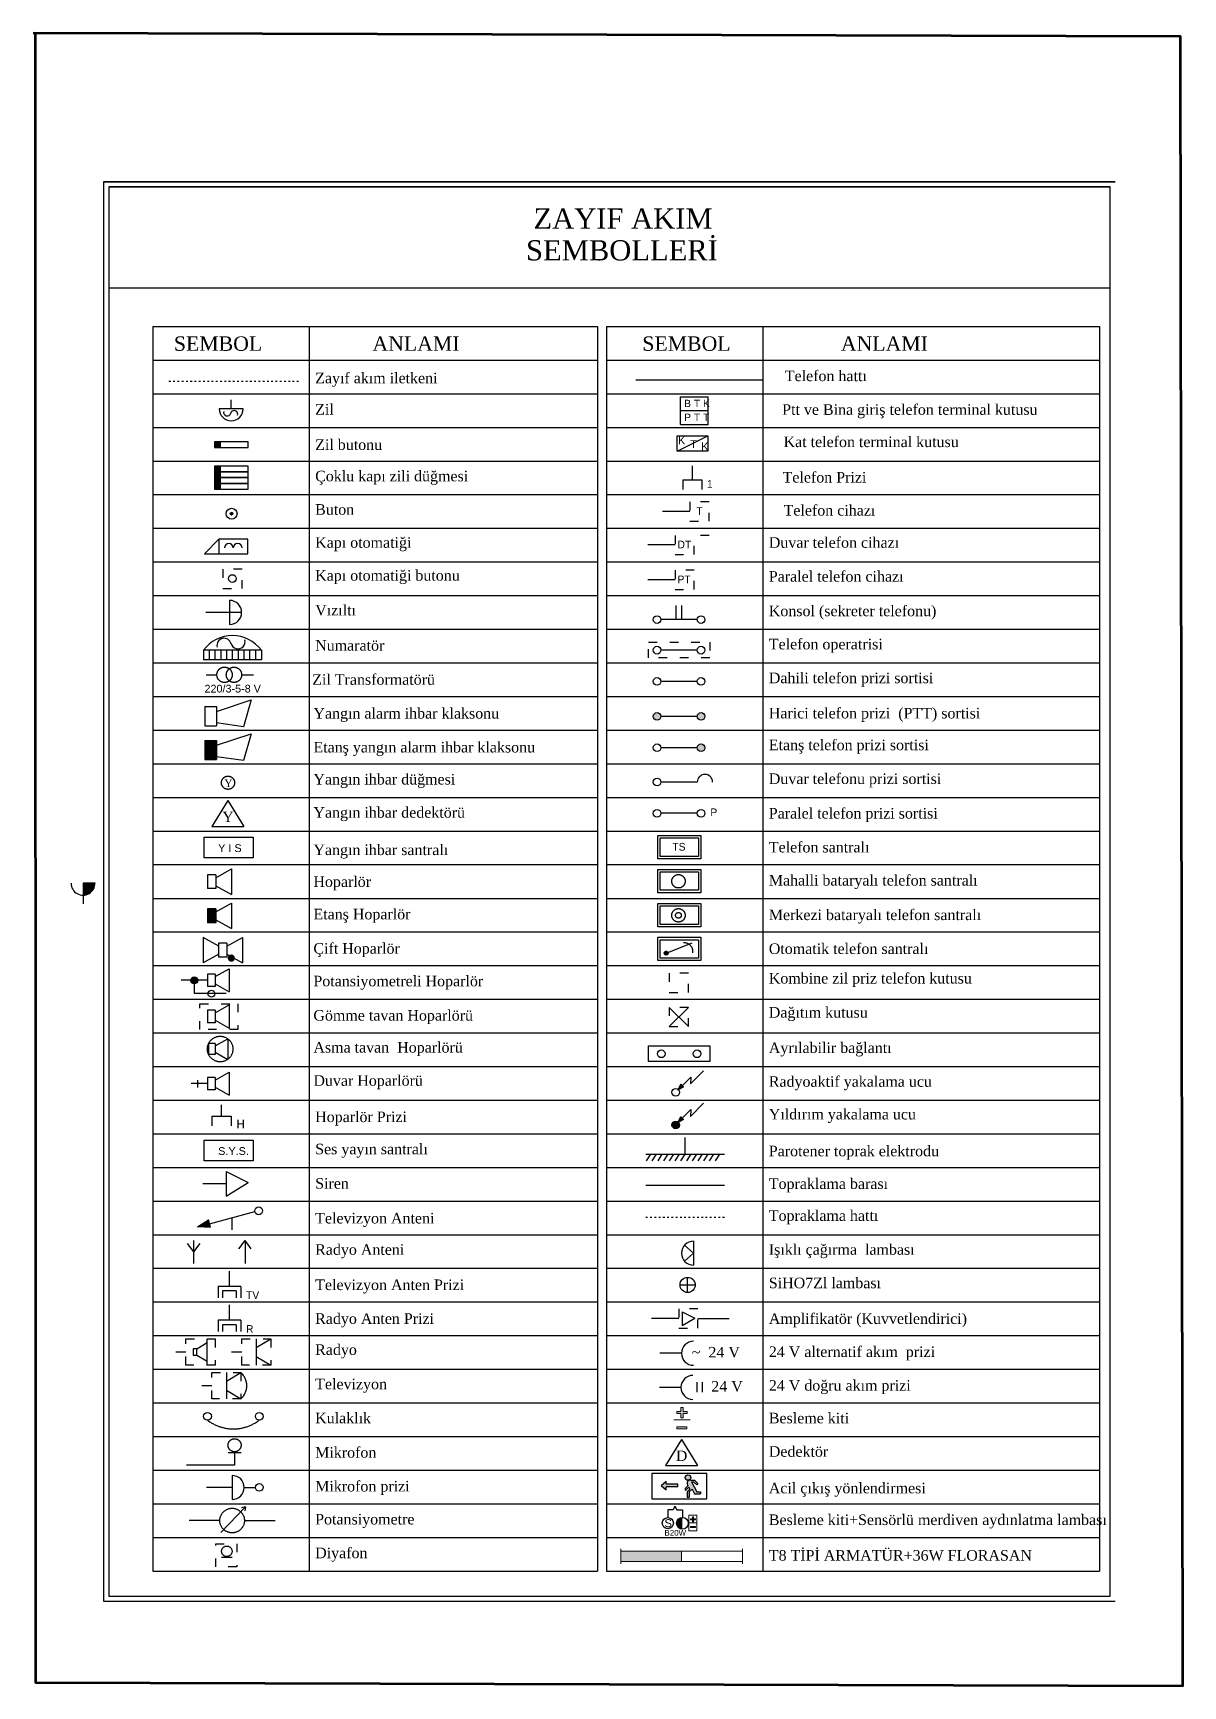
# Model space of a CAD drawing. Header units: millimetres. Extents: x -1335 to 33749, y 2338 to 5277.
# Drawn here: x 5133 to 6752, y 2731 to 5057 of the extents above; entities that cross this region are included whole.
import ezdxf
from ezdxf.lldxf.tags import DXFTag

# ---------------------------------------------------------------- set-up
doc = ezdxf.new("R2010")
doc.units = ezdxf.units.MM
doc.linetypes.add('ACAD_ISO03W100', pattern=[30, 12, -18])
for name, color, linetype, lineweight in [('_05_E_A_AYDINLATMA ARMATÜRÜ', 7, 'Continuous', 20), ('DUVAR', 7, 'Continuous', 53), ('ELK.ALETLERİ', 140, 'Continuous', 30), ('FİBER', 3, 'FIBER_OPTIK', 20), ('tel', 197, 'TELEFON_HATTI', 20), ('teli', 3, 'TELEFON_HATTI', 20)]:
    doc.layers.add(name, color=color, linetype=linetype, lineweight=lineweight)
doc.layers.add('c-elc-sembol', color=1, linetype='Continuous')
doc.styles.add('ARMATÜR', font='times.ttf', dxfattribs={"height": 17.5})
doc.styles.add('MEKAN', font='romantic.ttf', dxfattribs={"height": 0.25})
doc.styles.add('ROMANTIC', font='rom_____.pfb', dxfattribs={"height": 0.3})
doc.styles.get("Standard").update_dxf_attribs({"font": 'arial.ttf'})
doc.styles.add('STYLE1', font='arial.ttf', dxfattribs={"width": 0.6})
doc.styles.add('style2', font='arial.ttf')
tags = doc.linetypes.add('FIBER_OPTIK', pattern='A,12.7,-5.08,["F/O",Standard,S=2.54,R=0,X=-2.54,Y=-1.27],-6.35', length=24.13).pattern_tags.tags
tags[6] = DXFTag(74, 10)
doc.linetypes.add('TELEFON_HATTI', pattern='A,12.7,-5.08,["T",Standard,S=2.54,R=0,X=-2.54,Y=-1.27],-5.08', length=22.86)

msp = doc.modelspace()

# ---------------------------------------------------------------- texts
at = {"ltscale": 10}
for s, height, style, p in [('ZAYIF AKIM', 28.48, 'ARMATÜR', (5837.6, 4781.5)), ('SEMBOLLERİ', 28.48, 'ARMATÜR', (5827.1, 4736.8)), ('SEMBOL', 20.29, 'ARMATÜR', (5331.4, 4609.6)), ('ANLAMI', 20.29, 'ARMATÜR', (5610.9, 4609.6)), ('SEMBOL', 20.29, 'ARMATÜR', (5990.8, 4609.6)), ('ANLAMI', 20.29, 'ARMATÜR', (6270.3, 4609.6)), ('Telefon hattı', 14.879, 'ARMATÜR', (6191.4, 4566.9)), ('Zayıf akım iletkeni', 14.879, 'ARMATÜR', (5530.3, 4563.9)), ('Zil', 14.88, 'ARMATÜR', (5530.3, 4519.9)), ('Ptt ve Bina giriş telefon terminal kutusu', 14.879, 'ARMATÜR', (6187.7, 4519.5)), ('Kat telefon terminal kutusu', 14.879, 'ARMATÜR', (6189.7, 4474.1)), ('Zil butonu', 14.88, 'ARMATÜR', (5530.3, 4470.1)), ('Çoklu kapı zili düğmesi', 14.879, 'ARMATÜR', (5530.3, 4425.9)), ('Telefon Prizi', 14.879, 'ARMATÜR', (6188.3, 4424.2)), ('Buton', 14.88, 'ARMATÜR', (5530.3, 4378.9)), ('Telefon cihazı', 14.879, 'ARMATÜR', (6189.7, 4377.7)), ('Kapı otomatiği', 14.879, 'ARMATÜR', (5530.3, 4332.4)), ('Duvar telefon cihazı', 14.879, 'ARMATÜR', (6168.9, 4332.4)), ('Kapı otomatiği butonu', 14.879, 'ARMATÜR', (5530.3, 4286.1)), ('Paralel telefon cihazı', 14.879, 'ARMATÜR', (6168.9, 4284.7)), ('Vızıltı', 14.88, 'ARMATÜR', (5530.3, 4237.2)), ('Konsol (sekreter telefonu)', 14.879, 'ARMATÜR', (6168.9, 4236.1)), ('Numaratör', 14.88, 'ARMATÜR', (5530.3, 4187.6)), ('Telefon operatrisi', 14.879, 'ARMATÜR', (6168.9, 4189.4)), ('Zil Transformatörü', 14.879, 'ARMATÜR', (5526.1, 4139.6)), ('Dahili telefon prizi sortisi', 14.879, 'ARMATÜR', (6168.9, 4141.8)), ('Yangın alarm ihbar klaksonu', 14.879, 'ARMATÜR', (5527.8, 4092)), ('Harici telefon prizi  (PTT) sortisi', 14.879, 'ARMATÜR', (6168.9, 4092.2)), ('Etanş yangın alarm ihbar klaksonu', 14.879, 'ARMATÜR', (5527.8, 4044.3)), ('Etanş telefon prizi sortisi', 14.879, 'ARMATÜR', (6168.9, 4047.5)), ('Y', 10.8, 'ARMATÜR', (5402.3, 3995.7)), ('Yangın ihbar düğmesi', 14.879, 'ARMATÜR', (5527.8, 3999.2)), ('Duvar telefonu prizi sortisi', 14.879, 'ARMATÜR', (6168.9, 3999.9)), ('Yangın ihbar dedektörü', 14.879, 'ARMATÜR', (5527.8, 3952.5)), ('Paralel telefon prizi sortisi', 14.879, 'ARMATÜR', (6168.9, 3951.3)), ('Y I S', 10.93, 'style2', (5393.7, 3904.2)), ('Yangın ihbar santralı', 14.879, 'ARMATÜR', (5527.8, 3899.9)), ('Telefon santralı', 14.879, 'ARMATÜR', (6168.9, 3903.6)), ('Hoparlör', 14.88, 'ARMATÜR', (5527.8, 3855.1)), ('Mahalli bataryalı telefon santralı', 14.879, 'ARMATÜR', (6168.9, 3857)), ('Etanş Hoparlör', 14.879, 'ARMATÜR', (5527.8, 3809.4)), ('Merkezi bataryalı telefon santralı', 14.879, 'ARMATÜR', (6168.9, 3808.4)), ('Çift Hoparlör', 14.879, 'ARMATÜR', (5527.8, 3761.1)), ('Otomatik telefon santralı', 14.879, 'ARMATÜR', (6168.9, 3760.7)), ('Potansiyometreli Hoparlör', 14.879, 'ARMATÜR', (5527.8, 3715.2)), ('Kombine zil priz telefon kutusu', 14.879, 'ARMATÜR', (6168.9, 3719.1)), ('Gömme tavan Hoparlörü', 14.879, 'ARMATÜR', (5527.8, 3666.9)), ('Dağıtım kutusu', 14.879, 'ARMATÜR', (6168.9, 3671.1)), ('Asma tavan  Hoparlörü', 14.879, 'ARMATÜR', (5527.8, 3621.9)), ('Ayrılabilir bağlantı', 14.879, 'ARMATÜR', (6168.9, 3621.3)), ('Duvar Hoparlörü', 14.879, 'ARMATÜR', (5527.8, 3575.2)), ('Radyoaktif yakalama ucu', 14.879, 'ARMATÜR', (6168.9, 3573.8)), ('Hoparlör Prizi', 14.879, 'ARMATÜR', (5530.3, 3524.1)), ('Yıldırım yakalama ucu', 14.879, 'ARMATÜR', (6168.9, 3527.8)), ('Ses yayın santralı', 14.879, 'ARMATÜR', (5530.3, 3478.8)), ('Parotener toprak elektrodu', 14.879, 'ARMATÜR', (6168.9, 3476)), ('S.Y.S.', 10.93, 'style2', (5393.7, 3477.9)), ('Siren', 14.88, 'ARMATÜR', (5530.3, 3430.4)), ('Topraklama barası', 14.879, 'ARMATÜR', (6168.9, 3430)), ('Televizyon Anteni', 14.879, 'ARMATÜR', (5530.3, 3381.4)), ('Topraklama hattı', 14.879, 'ARMATÜR', (6168.9, 3385.1)), ('Radyo Anteni', 14.879, 'ARMATÜR', (5530.3, 3337.3)), ('Işıklı çağırma  lambası', 14.879, 'ARMATÜR', (6168.9, 3337.4)), ('Televizyon Anten Prizi', 14.879, 'ARMATÜR', (5530.3, 3287.7)), ('SiHO7Zl lambası', 14.879, 'ARMATÜR', (6168.9, 3290.3)), ('Radyo Anten Prizi', 14.879, 'ARMATÜR', (5530.3, 3240.1)), ('Amplifikatör (Kuvvetlendirici)', 14.879, 'ARMATÜR', (6168.9, 3240.1)), ('Radyo', 14.88, 'ARMATÜR', (5530.3, 3196.4)), ('~  24 V', 14.88, 'ARMATÜR', (6060.5, 3192.8)), ('24 V alternatif akım  prizi', 14.879, 'ARMATÜR', (6168.9, 3193.5)), ('Televizyon', 14.88, 'ARMATÜR', (5530.3, 3148.1)), ('     24 V', 14.88, 'ARMATÜR', (6059.8, 3144.8)), ('24 V doğru akım prizi', 14.879, 'ARMATÜR', (6168.9, 3146.1)), ('Kulaklık', 14.88, 'ARMATÜR', (5530.3, 3100.2)), ('Besleme kiti', 14.879, 'ARMATÜR', (6168.9, 3100.1)), ('Mikrofon', 14.88, 'ARMATÜR', (5530.3, 3051.8)), ('Dedektör', 14.88, 'ARMATÜR', (6168.9, 3053.1)), ('Mikrofon prizi', 14.879, 'ARMATÜR', (5530.3, 3004.2)), ('Acil çıkış yönlendirmesi', 14.879, 'ARMATÜR', (6168.9, 3001.6)), ('Potansiyometre', 14.879, 'ARMATÜR', (5530.3, 2957.8)), ('Besleme kiti+Sensörlü merdiven aydınlatma lambası', 14.879, 'ARMATÜR', (6168.9, 2957)), ('Diyafon', 14.88, 'ARMATÜR', (5530.3, 2910.3)), ('T8 TİPİ ARMATÜR+36W FLORASAN', 14.879, 'ARMATÜR', (6168.9, 2906.9))]:
    msp.add_text(s, height=height, dxfattribs=dict(at, style=style)).set_placement(p)
for s, height, style, p in [('B T K', 10.37, 'STYLE1', (6049.7, 4530.3)), ('P T T', 10.37, 'STYLE1', (6049.7, 4510.8)), ('K', 11, 'STYLE1', (6041, 4478)), ('T', 11, 'STYLE1', (6058.1, 4472.7)), ('K', 11, 'STYLE1', (6073.7, 4469.6)), ('1', 10.8, 'ROMANTIC', (6081.8, 4416.8)), ('T', 10.8, 'ROMANTIC', (6067, 4378.6)), ('DT', 10.82, 'ROMANTIC', (6040.4, 4331.6)), ('PT', 10.82, 'ROMANTIC', (6040.4, 4282.5)), ('220/3-5-8 V', 10.872, 'STYLE1', (5374.5, 4128.7)), ('Y', 14.6, 'MEKAN', (5399.6, 3946.4)), ('P', 10.8, 'ROMANTIC', (6086.6, 3954.7)), ('TS', 10.82, 'ROMANTIC', (6033.2, 3906.2)), ('H', 12.2, 'ROMANTIC', (5419.5, 3515.4)), ('TV', 10.82, 'ROMANTIC', (5433, 3275.2)), ('R', 10.8, 'ROMANTIC', (5433, 3227.6)), ('D', 14.6, 'MEKAN', (6038.2, 3047.2))]:
    msp.add_text(s, height=height, dxfattribs=dict(style=style)).set_placement(p)

# ---------------------------------------------------------------- blocks, each defined once
blk = doc.blocks.new('ASA')
at = {"layer": 'ELK.ALETLERİ'}
blk.add_hatch(color=10, dxfattribs=at).paths.add_polyline_path([(3.1, -34, 0.414214), (14.8, -45.5), (14.6, -22.4, 0.414214)])
at = {"layer": 'teli'}
h = blk.add_hatch(color=1, dxfattribs=at)
h.dxf.hatch_style = 1
h.paths.add_polyline_path([(40.4, -25.1), (36.4, -25.1), (36.4, -21.1), (34.4, -21.1), (34.4, -25.1), (30.4, -25.1), (30.4, -27.1), (34.4, -27.1), (34.4, -31.1), (36.4, -31.1), (36.4, -27.1), (40.4, -27.1)])
h.paths.add_polyline_path([(40.4, -40), (30.4, -40), (30.4, -42), (40.4, -42)])
at = {"layer": 'DUVAR', "color": 252, "linetype": 'Continuous', "lineweight": 9}
for p, q in [((27.5, -17.9), (27.5, -48.8)), ((43.3, -17.9), (27.5, -17.9)), ((43.3, -48.8), (43.3, -17.9)), ((27.5, -48.8), (43.3, -48.8))]:
    blk.add_line(p, q, dxfattribs=at)
at = {"layer": 'ELK.ALETLERİ', "color": 10}
for p, q in [((0, 0), (-3.7, -7.5)), ((0, 0), (3.8, -7.5)), ((-3.7, -7.5), (-14.1, -7.5)), ((-14.1, -7.5), (-14.1, -22.6)), ((3.8, -7.5), (14.7, -7.5)), ((14.7, -7.5), (14.7, -22.4))]:
    blk.add_line(p, q, dxfattribs=at)
for centre, radius in [((-14.1, -33.7), 11), ((14.7, -33.9), 11.6)]:
    blk.add_circle(centre, radius, dxfattribs=at)
at = {"layer": 'teli', "color": 6}
for p, q in [((30.4, -25.1), (34.4, -25.1)), ((30.4, -27.1), (30.4, -25.1)), ((30.4, -25.1), (34.4, -25.1)), ((34.4, -27.1), (30.4, -27.1)), ((34.4, -25.1), (34.4, -21.1)), ((34.4, -21.1), (36.4, -21.1)), ((34.4, -31.1), (34.4, -27.1)), ((36.4, -31.1), (34.4, -31.1)), ((36.4, -21.1), (36.4, -25.1)), ((36.4, -25.1), (40.4, -25.1)), ((40.4, -27.1), (36.4, -27.1)), ((36.4, -27.1), (36.4, -31.1)), ((40.4, -25.1), (40.4, -27.1)), ((43.3, -33.3), (27.3, -33.3)), ((30.4, -40), (40.4, -40)), ((30.4, -42), (30.4, -40)), ((30.4, -40), (34.4, -40)), ((40.4, -42), (30.4, -42)), ((40.4, -40), (40.4, -42))]:
    blk.add_line(p, q, dxfattribs=at)
at = {"layer": 'ELK.ALETLERİ', "color": 10}
blk.add_text('S', height=15.8, rotation=0.5451, dxfattribs=at).set_placement((-20.7, -41.8))
at = {"layer": 'teli', "color": 6}
blk.add_text('B20W', height=11.2, dxfattribs=at).set_placement((-20.7, -58.3))

# ---------------------------------------------------------------- hatches: boundary and pattern name
at = {"ltscale": 10}
for points in [[(5388.6, 4473.3), (5396.7, 4473.3), (5396.7, 4481.4), (5388.6, 4481.4)], [(5388.4, 4439.2), (5396.6, 4439.2), (5396.6, 4447.3), (5388.4, 4447.3)], [(5388.4, 4431.1), (5396.6, 4431.1), (5396.6, 4439.2), (5388.4, 4439.2)], [(5388.4, 4423), (5396.6, 4423), (5396.6, 4431.1), (5388.4, 4431.1)], [(5388.4, 4414.8), (5396.6, 4414.8), (5396.6, 4423), (5388.4, 4423)]]:
    msp.add_hatch(color=256, dxfattribs=at).paths.add_polyline_path(points)
at = {"linetype": 'ACAD_ISO03W100', "ltscale": 10}
h = msp.add_hatch(color=256, dxfattribs=at)
h.paths.add_polyline_path([(6079, 4095, 1), (6068.2, 4095, 1)])
h.paths.add_polyline_path([(6017, 4095, 1), (6006.1, 4095, 1)])
h.paths.add_polyline_path([(6079, 4050.9, 1), (6068.2, 4050.9, 1)])
for color, points in [(256, [(5391.3, 4061.2), (5375.1, 4061.2), (5375.1, 4034.2), (5391.3, 4034.2)]), (256, [(5203.7, 3843.5), (5204.3, 3843.5, 0.402331), (5220.4, 3860.5), (5203.5, 3860.4)]), (256, [(5378.9, 3804.7), (5390.6, 3804.7), (5390.6, 3824.1), (5378.9, 3824.1)]), (256, [(5407.1, 3755.2), (5417.3, 3755.2, 0.950342)]), (256, [(6027, 3761.9, 1), (6021.7, 3761.9, 1)]), (256, [(5364.9, 3723.8, 0.950342), (5355.2, 3723.8)]), (256, [(6043.4, 3520.1, 1), (6032.5, 3520.1, 1)]), (6, [(5364.4, 3376.8), (5382.8, 3375.9), (5380.1, 3386.4)])]:
    msp.add_hatch(color=color, dxfattribs=at).paths.add_polyline_path(points)
h = msp.add_hatch(color=256, dxfattribs=at)
h.paths.add_polyline_path([(5417.3, 3754.9, 0.012728), (5417.3, 3755.2), (5411.9, 3755.2), (5411.9, 3749.8, 0.432109)])
h.paths.add_polyline_path([(5411.9, 3755.2), (5407.1, 3755.2, 0.012728), (5407.1, 3754.9, 0.396542), (5411.9, 3749.8)])
h = msp.add_hatch(color=256, dxfattribs=at)
h.paths.add_polyline_path([(5359.8, 3718.7, 0.432109), (5364.9, 3723.5, 0.012728), (5364.9, 3723.8), (5359.8, 3723.8)])
h.paths.add_polyline_path([(5359.8, 3718.7), (5359.8, 3723.8), (5355.2, 3723.8, 0.012728), (5355.2, 3723.5, 0.396542)])
at = {"layer": '_05_E_A_AYDINLATMA ARMATÜRÜ'}
h = msp.add_hatch(color=1, dxfattribs=at)
h.dxf.hatch_style = 1
h.paths.add_polyline_path([(5960.5, 2920), (5960.5, 2905.7), (6046.2, 2905.7), (6046.2, 2920)])
at = {"layer": 'tel', "linetype": 'TELEFON_HATTI', "lineweight": 20}
h = msp.add_hatch(color=3, dxfattribs=at)
h.dxf.hatch_style = 1
h.paths.add_polyline_path([(6060.1, 3017.8), (6063, 3017.8), (6067.5, 3013.4), (6069.2, 3015.4), (6064.2, 3020.3), (6058.9, 3020.3, 0.653907), (6054.6, 3013.6), (6055.2, 3012.6), (6051.6, 3008.9), (6051.6, 3005.4), (6056.4, 3010.2), (6057.9, 3007.4), (6054.1, 3003.6), (6054.1, 2996.4), (6056.6, 2996.4), (6056.6, 3003.6), (6060.8, 3007.7), (6064.4, 3001), (6072.7, 3001), (6072.7, 3003.6), (6067.7, 3003.6)])
h.paths.add_polyline_path([(6059, 3023.8, 1), (6051.2, 3023.8, 1)])
h.paths.add_polyline_path([(6024.2, 3014.3), (6024.2, 3018.8), (6017.2, 3012.6), (6024.2, 3006.4), (6024.2, 3010.9), (6040.7, 3010.9), (6040.7, 3014.3)])
at = {"layer": 'teli'}
h = msp.add_hatch(color=1, dxfattribs=at)
h.dxf.hatch_style = 1
h.paths.add_polyline_path([(6053.8, 3116.7), (6048.1, 3116.7), (6048.1, 3122.4), (6045.2, 3122.4), (6045.2, 3116.7), (6039.5, 3116.7), (6039.5, 3113.8), (6045.2, 3113.8), (6045.2, 3108.1), (6048.1, 3108.1), (6048.1, 3113.8), (6053.8, 3113.8)])
h.paths.add_polyline_path([(6053.7, 3095.3), (6039.4, 3095.3), (6039.4, 3092.5), (6053.7, 3092.5)])

# ---------------------------------------------------------------- linework, layer by layer
at = {"color": 5, "ltscale": 10}
for p, q in [((5232.5, 4847.5), (5232.5, 2849.8)), ((5232.5, 2849.8), (6656.3, 2849.8))]:
    msp.add_line(p, q, dxfattribs=at)
at = {"ltscale": 10}
for p, q in [((5239.6, 4840.4), (5239.6, 2857)), ((6649.2, 2857), (6649.2, 4840.4)), ((6649.2, 2857), (6649.2, 4840.4)), ((6649.2, 4698), (5239.6, 4698)), ((5927.5, 4643.9), (5927.5, 2892.2)), ((6634.6, 4643.9), (6634.6, 2892.2)), ((6045.9, 3198.7), (6015.5, 3198.7)), ((6045.2, 3150.7), (6014.8, 3150.7)), ((5413.5, 3009.9), (5377.2, 3009.9)), ((5239.6, 2857), (6649.2, 2857))]:
    msp.add_line(p, q, dxfattribs=at)
for p, q in [((5301.9, 4643.9), (5301.9, 2892.2)), ((5301.9, 4643.9), (5927.5, 4643.9)), ((5521.7, 4643.9), (5521.7, 2892.2)), ((5940.5, 4643.9), (6634.6, 4643.9)), ((5940.5, 4643.9), (5940.5, 2892.2)), ((6160.3, 4643.9), (6160.3, 2892.2)), ((5301.9, 4596.5), (5927.5, 4596.5)), ((5940.5, 4596.5), (6634.6, 4596.5)), ((5981.6, 4568.8), (6159.8, 4568.8)), ((5301.9, 4549.2), (5927.5, 4549.2)), ((5940.5, 4549.2), (6634.6, 4549.2)), ((6044.4, 4545), (6083.5, 4545)), ((6044.4, 4505.9), (6044.4, 4545)), ((6083.5, 4505.9), (6083.5, 4545)), ((5429, 4528), (5395.2, 4528)), ((6044.4, 4525.5), (6083.5, 4525.5)), ((5301.9, 4501.8), (5927.5, 4501.8)), ((5940.5, 4501.8), (6634.6, 4501.8)), ((6039.8, 4468.5), (6039.8, 4490.1)), ((6039.8, 4490.1), (6082.9, 4490.1)), ((6039.8, 4468.5), (6082.9, 4490.1)), ((6044.4, 4505.9), (6083.5, 4505.9)), ((6082.9, 4490.1), (6082.9, 4468.5)), ((5388.6, 4481.4), (5388.6, 4473.3)), ((5435.9, 4481.4), (5388.6, 4481.4)), ((5388.6, 4473.3), (5435.9, 4473.3)), ((5396.7, 4481.4), (5396.7, 4473.3)), ((5435.9, 4473.3), (5435.9, 4481.4)), ((6082.9, 4468.5), (6039.8, 4468.5)), ((5301.9, 4454.5), (5927.5, 4454.5)), ((5388.4, 4447.3), (5388.4, 4439.2)), ((5435.8, 4447.3), (5388.4, 4447.3)), ((5396.6, 4447.3), (5396.6, 4439.2)), ((5435.8, 4414.8), (5435.8, 4447.3)), ((5940.5, 4454.5), (6634.6, 4454.5)), ((6061.3, 4428.1), (6061.3, 4447.7)), ((5388.4, 4439.2), (5388.4, 4431.1)), ((5435.8, 4439.2), (5388.4, 4439.2)), ((5388.4, 4439.2), (5435.8, 4439.2)), ((5435.8, 4431.1), (5388.4, 4431.1)), ((5388.4, 4431.1), (5435.8, 4431.1)), ((5388.4, 4431.1), (5388.4, 4423)), ((5388.4, 4423), (5388.4, 4414.8)), ((5435.8, 4423), (5388.4, 4423)), ((5388.4, 4423), (5435.8, 4423)), ((5396.6, 4439.2), (5396.6, 4431.1)), ((5396.6, 4431.1), (5396.6, 4423)), ((5396.6, 4423), (5396.6, 4414.8)), ((6047.7, 4428.1), (6047.7, 4414.6)), ((6047.7, 4428.1), (6074.8, 4428.1)), ((6074.8, 4428.1), (6074.8, 4414.6)), ((5301.9, 4407.2), (5927.5, 4407.2)), ((5388.4, 4414.8), (5435.8, 4414.8)), ((5940.5, 4407.2), (6634.6, 4407.2)), ((5412.5, 4378.5), (5410.7, 4380.2)), ((5413, 4378.5), (5410.8, 4380.7)), ((5413.4, 4378.7), (5410.9, 4381.1)), ((5411.7, 4378.7), (5410.9, 4379.5)), ((5413.7, 4378.9), (5411.2, 4381.4)), ((5414, 4379.2), (5411.4, 4381.7)), ((5414.2, 4379.5), (5411.8, 4381.9)), ((5414.3, 4379.9), (5412.2, 4382.1)), ((5414.4, 4380.4), (5412.7, 4382.1)), ((5414.1, 4381.2), (5413.4, 4381.9)), ((5301.9, 4359.8), (5927.5, 4359.8)), ((5940.5, 4359.8), (6634.6, 4359.8)), ((5394.6, 4344.4), (5374.3, 4324)), ((5394.6, 4344.4), (5394.6, 4324)), ((5435.4, 4344.4), (5394.6, 4344.4)), ((5435.4, 4324), (5435.4, 4344.4)), ((5301.9, 4312.5), (5927.5, 4312.5)), ((5374.3, 4324), (5435.4, 4324)), ((5940.5, 4312.5), (6634.6, 4312.5)), ((5301.9, 4265.1), (5927.5, 4265.1)), ((5409.9, 4258.3), (5409.9, 4224.5)), ((5940.5, 4265.1), (6634.6, 4265.1)), ((5301.9, 4217.8), (5927.5, 4217.8)), ((5940.5, 4217.8), (6634.6, 4217.8)), ((5454.6, 4188.2), (5373, 4188.2)), ((5301.9, 4170.4), (5927.5, 4170.4)), ((5454.6, 4174.7), (5373, 4174.7)), ((5940.5, 4170.4), (6634.6, 4170.4)), ((5301.9, 4123.1), (5927.5, 4123.1)), ((5391.4, 4102.2), (5440.1, 4118.4)), ((5440.1, 4118.4), (5429.2, 4080.6)), ((5940.5, 4123.1), (6634.6, 4123.1)), ((5375.1, 4109), (5375.1, 4081.9)), ((5375.1, 4109), (5391.3, 4109)), ((5391.3, 4109), (5391.3, 4081.9)), ((5301.9, 4075.8), (5927.5, 4075.8)), ((5375.1, 4081.9), (5391.3, 4081.9)), ((5429.2, 4080.6), (5391.4, 4086)), ((5940.5, 4075.8), (6634.6, 4075.8)), ((5375.1, 4061.2), (5391.3, 4061.2)), ((5375.1, 4061.2), (5375.1, 4034.2)), ((5391.3, 4061.2), (5391.3, 4034.2)), ((5391.4, 4054.5), (5440.1, 4070.7)), ((5440.1, 4070.7), (5429.2, 4032.8)), ((5301.9, 4028.4), (5927.5, 4028.4)), ((5375.1, 4034.2), (5391.3, 4034.2)), ((5429.2, 4032.8), (5391.4, 4038.2)), ((5940.5, 4028.4), (6634.6, 4028.4)), ((5301.9, 3981.1), (5927.5, 3981.1)), ((5940.5, 3981.1), (6634.6, 3981.1)), ((5301.9, 3933.7), (5927.5, 3933.7)), ((5940.5, 3933.7), (6634.6, 3933.7)), ((5301.9, 3886.4), (5927.5, 3886.4)), ((5940.5, 3886.4), (6634.6, 3886.4)), ((5390.6, 3872.1), (5378.9, 3872.1)), ((5378.9, 3872.1), (5378.9, 3852.7)), ((5390.6, 3872.1), (5390.6, 3852.7)), ((5301.9, 3839), (5927.5, 3839)), ((5390.6, 3852.7), (5378.9, 3852.7)), ((5940.5, 3839), (6634.6, 3839)), ((5390.6, 3824.1), (5378.9, 3824.1)), ((5378.9, 3824.1), (5378.9, 3804.7)), ((5390.6, 3824.1), (5390.6, 3804.7)), ((5390.6, 3804.7), (5378.9, 3804.7)), ((5301.9, 3791.7), (5927.5, 3791.7)), ((5394.4, 3775.8), (5394.4, 3756.4)), ((5406.1, 3775.8), (5394.4, 3775.8)), ((5406.1, 3775.8), (5406.1, 3756.4)), ((5940.5, 3791.7), (6634.6, 3791.7)), ((5406.1, 3756.4), (5394.4, 3756.4)), ((5301.9, 3744.4), (5927.5, 3744.4)), ((5389.3, 3732.5), (5378.7, 3732.5)), ((5378.7, 3732.5), (5378.7, 3715)), ((5389.3, 3732.5), (5389.3, 3715)), ((5940.5, 3744.4), (6634.6, 3744.4)), ((5389.3, 3715), (5378.7, 3715)), ((5301.9, 3697), (5927.5, 3697)), ((5378.7, 3681.4), (5378.7, 3663.9)), ((5389.3, 3681.4), (5378.7, 3681.4)), ((5389.3, 3681.4), (5389.3, 3663.9)), ((5940.5, 3697), (6634.6, 3697)), ((5389.3, 3663.9), (5378.7, 3663.9)), ((5301.9, 3649.7), (5927.5, 3649.7)), ((5380.2, 3634.8), (5380.2, 3619.1)), ((5389.7, 3634.8), (5380.2, 3634.8)), ((5389.7, 3634.8), (5389.7, 3619.1)), ((5940.5, 3649.7), (6634.6, 3649.7)), ((5389.7, 3619.1), (5380.2, 3619.1)), ((5301.9, 3602.3), (5927.5, 3602.3)), ((5389.3, 3587), (5378.7, 3587)), ((5378.7, 3587), (5378.7, 3569.5)), ((5389.3, 3587), (5389.3, 3569.5)), ((5940.5, 3602.3), (6634.6, 3602.3)), ((5389.3, 3569.5), (5378.7, 3569.5)), ((6040.8, 3569.2), (6045.1, 3577.4)), ((6048.9, 3573.5), (6040.8, 3569.2)), ((6040.9, 3569.3), (6040.8, 3569.3)), ((6041.2, 3569.4), (6040.9, 3569.4)), ((6041.5, 3569.6), (6041, 3569.6)), ((6041.8, 3569.8), (6041.1, 3569.8)), ((6042.2, 3570), (6041.2, 3570)), ((6042.5, 3570.1), (6041.3, 3570.1)), ((6042.8, 3570.3), (6041.4, 3570.3)), ((6043.4, 3570.6), (6041.5, 3570.6)), ((6043.1, 3570.5), (6041.5, 3570.5)), ((6043.8, 3570.8), (6041.6, 3570.8)), ((6044.1, 3571), (6041.7, 3571)), ((6044.4, 3571.1), (6041.8, 3571.1)), ((6044.7, 3571.3), (6041.9, 3571.3)), ((6045, 3571.5), (6042, 3571.5)), ((6045.4, 3571.6), (6042.1, 3571.6)), ((6045.7, 3571.8), (6042.2, 3571.8)), ((6046.3, 3572.2), (6042.3, 3572.2)), ((6046, 3572), (6042.3, 3572)), ((6046.6, 3572.3), (6042.4, 3572.3)), ((6047, 3572.5), (6042.5, 3572.5)), ((6047.3, 3572.7), (6042.6, 3572.7)), ((6047.6, 3572.8), (6042.7, 3572.8)), ((6047.9, 3573), (6042.8, 3573)), ((6048.2, 3573.2), (6042.9, 3573.2)), ((6048.6, 3573.3), (6043, 3573.3)), ((6048.9, 3573.5), (6043.1, 3573.5)), ((6048.6, 3573.8), (6043.2, 3573.8)), ((6048.8, 3573.7), (6043.2, 3573.7)), ((6048.5, 3574), (6043.3, 3574)), ((6048.3, 3574.2), (6043.4, 3574.2)), ((6048.1, 3574.3), (6043.5, 3574.3)), ((6048, 3574.5), (6043.6, 3574.5)), ((6047.8, 3574.7), (6043.7, 3574.7)), ((6047.6, 3574.9), (6043.8, 3574.9)), ((6047.4, 3575), (6043.9, 3575)), ((6047.1, 3575.4), (6044, 3575.4)), ((6047.3, 3575.2), (6044, 3575.2)), ((6046.9, 3575.5), (6044.1, 3575.5)), ((6046.8, 3575.7), (6044.2, 3575.7)), ((6046.6, 3575.9), (6044.3, 3575.9)), ((6046.4, 3576), (6044.4, 3576)), ((6046.3, 3576.2), (6044.5, 3576.2)), ((6046.1, 3576.4), (6044.6, 3576.4)), ((6045.9, 3576.5), (6044.7, 3576.5)), ((6045.8, 3576.7), (6044.8, 3576.7)), ((6045.4, 3577.1), (6044.9, 3577.1)), ((6045.6, 3576.9), (6044.9, 3576.9)), ((6045.2, 3577.2), (6045, 3577.2)), ((6048.9, 3573.5), (6045.1, 3577.4)), ((5301.9, 3555), (5927.5, 3555)), ((5398.3, 3532.4), (5398.3, 3548.4)), ((5940.5, 3555), (6634.6, 3555)), ((5384.8, 3532.4), (5384.8, 3518.9)), ((5384.8, 3532.4), (5411.9, 3532.4)), ((5411.9, 3532.4), (5411.9, 3518.9)), ((6040.8, 3523.3), (6045.1, 3531.4)), ((6048.9, 3527.6), (6040.8, 3523.3)), ((6040.9, 3523.4), (6040.8, 3523.4)), ((6041.2, 3523.5), (6040.9, 3523.5)), ((6041.5, 3523.7), (6041, 3523.7)), ((6041.8, 3523.9), (6041.1, 3523.9)), ((6042.2, 3524), (6041.2, 3524)), ((6042.5, 3524.2), (6041.3, 3524.2)), ((6042.8, 3524.4), (6041.4, 3524.4)), ((6043.4, 3524.7), (6041.5, 3524.7)), ((6043.1, 3524.5), (6041.5, 3524.5)), ((6043.8, 3524.9), (6041.6, 3524.9)), ((6044.1, 3525), (6041.7, 3525)), ((6044.4, 3525.2), (6041.8, 3525.2)), ((6044.7, 3525.4), (6041.9, 3525.4)), ((6045, 3525.6), (6042, 3525.6)), ((6045.4, 3525.7), (6042.1, 3525.7)), ((6045.7, 3525.9), (6042.2, 3525.9)), ((6046.3, 3526.2), (6042.3, 3526.2)), ((6046, 3526.1), (6042.3, 3526.1)), ((6046.6, 3526.4), (6042.4, 3526.4)), ((6047, 3526.6), (6042.5, 3526.6)), ((6047.3, 3526.7), (6042.6, 3526.7)), ((6047.6, 3526.9), (6042.7, 3526.9)), ((6047.9, 3527.1), (6042.8, 3527.1)), ((6048.2, 3527.2), (6042.9, 3527.2)), ((6048.6, 3527.4), (6043, 3527.4)), ((6048.9, 3527.6), (6043.1, 3527.6)), ((6048.6, 3527.9), (6043.2, 3527.9)), ((6048.8, 3527.7), (6043.2, 3527.7)), ((6048.5, 3528.1), (6043.3, 3528.1)), ((6048.3, 3528.3), (6043.4, 3528.3)), ((6048.1, 3528.4), (6043.5, 3528.4)), ((6048, 3528.6), (6043.6, 3528.6)), ((6047.8, 3528.8), (6043.7, 3528.8)), ((6047.6, 3528.9), (6043.8, 3528.9)), ((6047.4, 3529.1), (6043.9, 3529.1)), ((6047.1, 3529.4), (6044, 3529.4)), ((6047.3, 3529.3), (6044, 3529.3)), ((6046.9, 3529.6), (6044.1, 3529.6)), ((6046.8, 3529.8), (6044.2, 3529.8)), ((6046.6, 3529.9), (6044.3, 3529.9)), ((6046.4, 3530.1), (6044.4, 3530.1)), ((6046.3, 3530.3), (6044.5, 3530.3)), ((6046.1, 3530.5), (6044.6, 3530.5)), ((6045.9, 3530.6), (6044.7, 3530.6)), ((6045.8, 3530.8), (6044.8, 3530.8)), ((6045.4, 3531.1), (6044.9, 3531.1)), ((6045.6, 3531), (6044.9, 3531)), ((6045.2, 3531.3), (6045, 3531.3)), ((6048.9, 3527.6), (6045.1, 3531.4)), ((5301.9, 3507.6), (5927.5, 3507.6)), ((5374, 3498.6), (5443, 3498.6)), ((5374, 3469.8), (5374, 3498.6)), ((5443, 3498.6), (5443, 3469.8)), ((5940.5, 3507.6), (6634.6, 3507.6)), ((5443, 3469.8), (5374, 3469.8)), ((5301.9, 3460.3), (5927.5, 3460.3)), ((5940.5, 3460.3), (6634.6, 3460.3)), ((5301.9, 3413), (5927.5, 3413)), ((5940.5, 3413), (6634.6, 3413)), ((5301.9, 3365.6), (5927.5, 3365.6)), ((5940.5, 3365.6), (6634.6, 3365.6)), ((5301.9, 3318.3), (5927.5, 3318.3)), ((5409.6, 3292.8), (5409.6, 3314.4)), ((5940.5, 3318.3), (6634.6, 3318.3)), ((6054.6, 3284.2), (6054.6, 3305.5)), ((5425.6, 3292.8), (5393.6, 3292.8)), ((5393.6, 3292.8), (5393.6, 3276.8)), ((5419.2, 3286.4), (5400, 3286.4)), ((5400, 3286.4), (5400, 3276.8)), ((5419.2, 3286.4), (5419.2, 3276.8)), ((5425.6, 3292.8), (5425.6, 3276.8)), ((6043.9, 3294.9), (6065.2, 3294.9)), ((5301.9, 3270.9), (5927.5, 3270.9)), ((5409.6, 3245.1), (5409.6, 3266.8)), ((5940.5, 3270.9), (6634.6, 3270.9)), ((5393.6, 3245.1), (5393.6, 3229.2)), ((5425.6, 3245.1), (5393.6, 3245.1)), ((5400, 3238.7), (5400, 3229.2)), ((5419.2, 3238.7), (5400, 3238.7)), ((5419.2, 3238.7), (5419.2, 3229.2)), ((5425.6, 3245.1), (5425.6, 3229.2)), ((5301.9, 3223.6), (5927.5, 3223.6)), ((5940.5, 3223.6), (6634.6, 3223.6)), ((5301.9, 3176.2), (5927.5, 3176.2)), ((5940.5, 3176.2), (6634.6, 3176.2)), ((5301.9, 3128.9), (5927.5, 3128.9)), ((5940.5, 3128.9), (6634.6, 3128.9)), ((5301.9, 3081.6), (5927.5, 3081.6)), ((5940.5, 3081.6), (6634.6, 3081.6)), ((5301.9, 3034.2), (5927.5, 3034.2)), ((5940.5, 3034.2), (6634.6, 3034.2)), ((5301.9, 2986.9), (5927.5, 2986.9)), ((5940.5, 2986.9), (6634.6, 2986.9)), ((5301.9, 2939.5), (5927.5, 2939.5)), ((5940.5, 2939.5), (6634.6, 2939.5)), ((5301.9, 2892.2), (5927.5, 2892.2)), ((5940.5, 2892.2), (6634.6, 2892.2))]:
    msp.add_line(p, q)
at = {"linetype": 'ACAD_ISO03W100', "ltscale": 0.2}
for p, q in [((5324.5, 4567.1), (5510, 4567.1)), ((5995.9, 3390.5), (6106.3, 3390.5))]:
    msp.add_line(p, q, dxfattribs=at)
at = {"linetype": 'ACAD_ISO03W100', "ltscale": 10}
for p, q in [((5412.1, 4528), (5412.1, 4540.6)), ((6057.7, 4383.4), (6019.3, 4383.4)), ((6037, 4336.4), (5998.5, 4336.4)), ((6037, 4287.3), (5998.5, 4287.3)), ((5426.8, 4241.4), (5376.4, 4241.4)), ((6038.5, 4231.3), (6038.5, 4251)), ((6046.6, 4231.3), (6046.6, 4251)), ((6068.2, 4231.3), (6017, 4231.3)), ((5373, 4188.2), (5373, 4174.7)), ((5381.1, 4188.2), (5381.1, 4174.7)), ((5389.2, 4188.2), (5389.2, 4174.7)), ((5397.4, 4188.2), (5397.4, 4174.7)), ((5405.5, 4188.2), (5405.5, 4174.7)), ((5413.6, 4188.2), (5413.6, 4174.7)), ((5421.7, 4188.2), (5421.7, 4174.7)), ((5429.8, 4188.2), (5429.8, 4174.7)), ((5437.9, 4188.2), (5437.9, 4174.7)), ((5446.1, 4188.2), (5446.1, 4174.7)), ((5454.6, 4188.2), (5454.6, 4174.7)), ((6068.2, 4188.3), (6017, 4188.3)), ((5376.9, 4153.6), (5391.9, 4153.6)), ((5426.8, 4153.6), (5443.5, 4153.6)), ((6068.2, 4144.3), (6017, 4144.3)), ((6068.2, 4095), (6017, 4095)), ((6068.2, 4050.9), (6017, 4050.9)), ((6068.2, 4002.7), (6017, 4002.7)), ((6068.2, 3958.7), (6017, 3958.7)), ((6012.6, 3927.5), (6073.2, 3927.5)), ((6012.6, 3894.5), (6012.6, 3927.5)), ((6016.1, 3924), (6069.8, 3924)), ((6016.1, 3898), (6016.1, 3924)), ((6069.8, 3924), (6069.8, 3898)), ((6073.2, 3927.5), (6073.2, 3894.5)), ((6073.2, 3894.5), (6012.6, 3894.5)), ((6069.8, 3898), (6016.1, 3898)), ((5390.6, 3868), (5412.7, 3880.4)), ((5412.7, 3880.4), (5412.7, 3844.4)), ((6012.6, 3879.8), (6073.2, 3879.8)), ((6012.6, 3846.8), (6012.6, 3879.8)), ((6016.1, 3876.3), (6069.8, 3876.3)), ((6016.1, 3850.3), (6016.1, 3876.3)), ((6069.8, 3876.3), (6069.8, 3850.3)), ((6073.2, 3879.8), (6073.2, 3846.8)), ((5220.4, 3860.5), (5203.5, 3860.4)), ((5203.5, 3860.4), (5203.7, 3843.5)), ((5390.6, 3856.8), (5412.7, 3844.4)), ((6073.2, 3846.8), (6012.6, 3846.8)), ((6069.8, 3850.3), (6016.1, 3850.3)), ((5390.6, 3820), (5412.7, 3832.4)), ((5412.7, 3832.4), (5412.7, 3796.4)), ((6012.6, 3831.8), (6073.2, 3831.8)), ((6012.6, 3798.9), (6012.6, 3831.8)), ((6016.1, 3828.3), (6069.8, 3828.3)), ((6016.1, 3802.3), (6016.1, 3828.3)), ((6069.8, 3828.3), (6069.8, 3802.3)), ((6073.2, 3831.8), (6073.2, 3798.9)), ((5390.6, 3808.8), (5412.7, 3796.4)), ((6073.2, 3798.9), (6012.6, 3798.9)), ((6069.8, 3802.3), (6016.1, 3802.3)), ((5394.5, 3771.7), (5372.4, 3784.1)), ((5372.4, 3784.1), (5372.4, 3748.1)), ((5406.1, 3771.7), (5428.2, 3784.1)), ((5428.2, 3784.1), (5428.2, 3748.1)), ((6012.6, 3784.2), (6073.2, 3784.2)), ((6012.6, 3751.3), (6012.6, 3784.2)), ((6016.1, 3780.8), (6069.8, 3780.8)), ((6016.1, 3754.8), (6016.1, 3780.8)), ((6024.4, 3761.9), (6061, 3776.6)), ((6069.8, 3780.8), (6069.8, 3754.8)), ((6073.2, 3784.2), (6073.2, 3751.3)), ((5394.5, 3760.5), (5372.4, 3748.1)), ((5406.1, 3760.5), (5428.2, 3748.1)), ((6073.2, 3751.3), (6012.6, 3751.3)), ((6069.8, 3754.8), (6016.1, 3754.8)), ((5378.7, 3723.8), (5341.5, 3723.8)), ((5359.8, 3723.8), (5359.8, 3705.7)), ((5389.3, 3728.8), (5409.1, 3740)), ((5409.1, 3740), (5409.1, 3707.6)), ((5359.8, 3705.7), (5404.8, 3705.7)), ((5389.3, 3718.7), (5409.1, 3707.6)), ((5389.3, 3677.7), (5409.1, 3688.9)), ((5409.1, 3688.9), (5409.1, 3656.5)), ((6055.8, 3685.6), (6028.7, 3658.5)), ((6028.7, 3685.6), (6055.8, 3658.5)), ((5389.3, 3667.6), (5409.1, 3656.5)), ((5389.7, 3631.5), (5407.5, 3641.5)), ((5407.5, 3641.5), (5407.5, 3612.4)), ((5999.6, 3631.5), (6085.8, 3631.5)), ((5999.6, 3609.6), (5999.6, 3631.5)), ((6085.8, 3631.5), (6085.8, 3609.6)), ((5389.7, 3622.4), (5407.5, 3612.4)), ((6085.8, 3609.6), (5999.6, 3609.6)), ((5364.7, 3583), (5364.7, 3572.6)), ((5389.3, 3583.3), (5409.1, 3594.5)), ((5409.1, 3594.5), (5409.1, 3562.1)), ((6040.8, 3569.2), (6059.1, 3587.5)), ((6058.6, 3578.1), (6077, 3596.4)), ((6059.1, 3587.5), (6058.6, 3578.1)), ((5378.7, 3578.3), (5355.7, 3578.3)), ((5389.3, 3573.2), (5409.1, 3562.1)), ((6040.8, 3523.3), (6059.1, 3541.6)), ((6058.6, 3532.2), (6077, 3550.5)), ((6059.1, 3541.6), (6058.6, 3532.2)), ((6002.3, 3479), (5996.3, 3469.7)), ((6010.4, 3479), (6004.4, 3469.7)), ((6018.5, 3479), (6012.5, 3469.7)), ((6026.6, 3479), (6020.5, 3469.7)), ((6034.6, 3479), (6028.6, 3469.7)), ((6042.7, 3479), (6036.7, 3469.7)), ((6050.8, 3479), (6044.8, 3469.7)), ((6058.9, 3479), (6052.8, 3469.7)), ((6066.9, 3479), (6060.9, 3469.7)), ((6075, 3479), (6069, 3469.7)), ((6083.1, 3479), (6077.1, 3469.7)), ((6091.2, 3479), (6085.1, 3469.7)), ((6099.3, 3479), (6093.2, 3469.7)), ((5404.8, 3437.2), (5372.3, 3437.2)), ((6062.8, 3339.6), (6050.2, 3350.9)), ((6062.8, 3356.5), (6062.8, 3322.7)), ((6062.8, 3339.6), (6050.2, 3328.2)), ((6042.2, 3247.6), (6003.7, 3247.6)), ((6069.2, 3247.6), (6113.1, 3247.6)), ((5363.5, 3205.2), (5378.1, 3213.9)), ((5377.9, 3219), (5377.9, 3182)), ((5447.4, 3206.8), (5467.9, 3219)), ((5447.4, 3219), (5447.4, 3182)), ((5348.4, 3200.5), (5334.2, 3200.5)), ((5363.5, 3196.2), (5378.1, 3187.6)), ((5426.9, 3200.5), (5412.7, 3200.5)), ((5447.4, 3194.2), (5467.9, 3182)), ((5405.3, 3159.3), (5425.8, 3171.5)), ((5405.3, 3171.5), (5405.3, 3134.5)), ((5384.8, 3153), (5370.6, 3153)), ((5405.3, 3146.6), (5425.8, 3134.5)), ((5407.6, 3058.9), (5426.1, 3058.9)), ((5416.8, 3060.1), (5416.8, 3041.1)), ((5416.8, 3041.1), (5349.1, 3041.1)), ((5397.6, 2946.3), (5432.2, 2982.7)), ((5432.2, 2982.7), (5426.4, 2981.3)), ((5432.2, 2982.7), (5431.1, 2976.9)), ((5396.1, 2963.3), (5352.9, 2963.3)), ((5430.6, 2963.3), (5473.8, 2963.3)), ((5398.5, 2911.7), (5413.3, 2911.7))]:
    msp.add_line(p, q, dxfattribs=at)
at = {"linetype": 'ACAD_ISO03W100'}
for p, q in [((6084.8, 4396.9), (6057.7, 4396.9)), ((6057.7, 4396.9), (6057.7, 4369.8)), ((6084.8, 4369.8), (6084.8, 4396.9)), ((6057.7, 4369.8), (6084.8, 4369.8)), ((6037, 4349.9), (6037, 4322.9)), ((6084.8, 4349.9), (6057.7, 4349.9)), ((6064, 4322.9), (6064, 4349.9)), ((6037, 4322.9), (6064, 4322.9)), ((5427.4, 4302.1), (5400.4, 4302.1)), ((5400.4, 4302.1), (5400.4, 4275)), ((5427.4, 4275), (5427.4, 4302.1)), ((6064, 4300.8), (6037, 4300.8)), ((6037, 4300.8), (6037, 4273.8)), ((6064, 4273.8), (6064, 4300.8)), ((5400.4, 4275), (5427.4, 4275)), ((6037, 4273.8), (6064, 4273.8)), ((5999.6, 4199.6), (6085.8, 4199.6)), ((5999.6, 4177.7), (5999.6, 4199.6)), ((6085.8, 4199.6), (6085.8, 4177.7)), ((6085.8, 4177.7), (5999.6, 4177.7)), ((6055.8, 3733.5), (6028.7, 3733.5)), ((6028.7, 3733.5), (6028.7, 3706.5)), ((6055.8, 3706.5), (6055.8, 3733.5)), ((6028.7, 3706.5), (6055.8, 3706.5)), ((5368.1, 3690.7), (5421.5, 3690.7)), ((5368.1, 3654.3), (5368.1, 3690.7)), ((5421.5, 3690.7), (5421.5, 3654.3)), ((6055.8, 3685.6), (6028.7, 3685.6)), ((6028.7, 3685.6), (6028.7, 3658.5)), ((6055.8, 3658.5), (6055.8, 3685.6)), ((5421.5, 3654.3), (5368.1, 3654.3)), ((6028.7, 3658.5), (6055.8, 3658.5)), ((6069.2, 3261.1), (6042.2, 3261.1)), ((6042.2, 3261.1), (6042.2, 3234.1)), ((6069.2, 3234.1), (6069.2, 3261.1)), ((6042.2, 3234.1), (6069.2, 3234.1)), ((5348.4, 3182), (5348.4, 3219)), ((5348.4, 3219), (5389.4, 3219)), ((5389.4, 3219), (5389.4, 3182)), ((5426.9, 3182), (5426.9, 3219)), ((5426.9, 3219), (5467.9, 3219)), ((5467.9, 3219), (5467.9, 3182)), ((5363.5, 3205.2), (5358.4, 3205.2)), ((5358.4, 3205.2), (5358.4, 3196)), ((5358.4, 3196), (5363.5, 3196)), ((5363.5, 3196), (5363.5, 3205.2)), ((5389.4, 3182), (5348.4, 3182)), ((5384.8, 3134.5), (5384.8, 3171.5)), ((5384.8, 3171.5), (5425.8, 3171.5)), ((5425.8, 3171.5), (5425.8, 3134.5)), ((5467.9, 3182), (5426.9, 3182)), ((5425.8, 3134.5), (5384.8, 3134.5)), ((5390.3, 2930.7), (5419.9, 2930.7)), ((5390.3, 2898), (5390.3, 2930.7)), ((5419.9, 2930.7), (5419.9, 2898)), ((5419.9, 2898), (5390.3, 2898))]:
    msp.add_line(p, q, dxfattribs=at)
at = {"ltscale": 0.1}
for p, q in [((5407.2, 3976.6), (5384.6, 3939.9)), ((5407.2, 3976.6), (5429.8, 3939.9)), ((5384.6, 3939.9), (5429.8, 3939.9)), ((5404.8, 3454.7), (5404.8, 3419.8)), ((5404.8, 3454.7), (5436, 3439)), ((5404.8, 3419.8), (5436, 3439)), ((6047.1, 3257.1), (6047.1, 3237.6)), ((6047.1, 3257.1), (6064.6, 3248.3)), ((6047.1, 3237.6), (6064.6, 3248.3)), ((6045.9, 3077.5), (6023.3, 3040.7)), ((6045.9, 3077.5), (6068.5, 3040.7)), ((6023.3, 3040.7), (6068.5, 3040.7))]:
    msp.add_line(p, q, dxfattribs=at)
at = {"color": 1, "ltscale": 10}
msp.add_line((5203.7, 3843.5), (5203.8, 3831.5), dxfattribs=at)
at = {"color": 2, "linetype": 'ACAD_ISO03W100', "ltscale": 10}
for p, q in [((6051.1, 3479), (6051.1, 3502.4)), ((5995.9, 3479), (6106.3, 3479)), ((5995.9, 3435.4), (6106.3, 3435.4))]:
    msp.add_line(p, q, dxfattribs=at)
at = {"color": 6}
for p, q in [((5381.4, 3381.1), (5445.4, 3398.2)), ((5364.4, 3376.8), (5380.1, 3386.4)), ((5382.8, 3375.9), (5364.4, 3376.8)), ((5382.8, 3375.9), (5380.1, 3386.4)), ((5413.4, 3372.4), (5413.4, 3389.7))]:
    msp.add_line(p, q, dxfattribs=at)
at = {"color": 6, "linetype": 'ACAD_ISO03W100', "ltscale": 10}
for p, q in [((5350.3, 3353.2), (5359.2, 3341.5)), ((5359.2, 3357.6), (5359.2, 3325.3)), ((5368, 3353.2), (5359.2, 3341.5)), ((5422.8, 3345.9), (5431.6, 3357.6)), ((5431.6, 3357.6), (5431.6, 3325.3)), ((5440.4, 3345.9), (5431.6, 3357.6))]:
    msp.add_line(p, q, dxfattribs=at)
at = {"color": 1, "linetype": 'ACAD_ISO03W100', "ltscale": 10}
for p, q in [((6067.7, 3158.3), (6067.7, 3143.8)), ((6074.9, 3158.3), (6074.9, 3143.8))]:
    msp.add_line(p, q, dxfattribs=at)
at = {"linetype": 'ByBlock'}
for p, q in [((5413.5, 3026.8), (5413.5, 2992.9)), ((5430.4, 3009.9), (5446.2, 3009.9))]:
    msp.add_line(p, q, dxfattribs=at)
msp.add_lwpolyline([(5374, 3924.9), (5443, 3924.9), (5443, 3896.1), (5374, 3896.1)], close=True)
for centre, radius in [((5412.6, 4380.3), 7.67), ((5412.6, 4380.3), 1.81), ((5413.8, 4289.1), 5.41), ((6011.6, 4231.3), 5.41), ((6073.6, 4231.3), 5.41), ((6011.6, 4188.3), 5.41), ((6073.6, 4188.3), 5.41), ((6011.6, 4144.3), 5.41), ((6073.6, 4144.3), 5.41), ((6011.6, 4095), 5.41), ((6073.6, 4095), 5.41), ((6011.6, 4050.9), 5.41), ((6073.6, 4050.9), 5.41), ((6011.6, 4002.7), 5.41), ((6011.6, 3958.7), 5.41), ((6073.6, 3958.7), 5.41), ((5360.1, 3723.5), 4.87), ((5384.3, 3704.7), 4.87), ((6017.5, 3620.2), 5.41), ((6067.9, 3620.2), 5.41), ((6037.9, 3566), 5.41), ((6037.9, 3520.1), 5.41), ((6054.6, 3294.9), 10.7), ((5378.7, 3110), 5.41), ((5451.6, 3110), 5.41), ((5451.6, 3009.9), 5.41)]:
    msp.add_circle(centre, radius)
at = {"linetype": 'ACAD_ISO03W100', "ltscale": 10}
for centre, radius in [((5402.7, 4153.6), 10.8), ((5416, 4153.6), 10.8), ((5407.6, 4001.7), 9.3), ((6041.7, 3863), 9.44), ((6041.7, 3815.1), 9.44), ((6041.7, 3815.1), 4.03), ((6024.4, 3761.9), 2.64), ((5396.5, 3626.9), 18), ((5416.8, 3069.3), 9.19), ((5413.4, 2963.3), 17.3), ((5405.9, 2920), 7.36)]:
    msp.add_circle(centre, radius, dxfattribs=at)
at = {"color": 6}
msp.add_circle((5450.7, 3399.2), 5.41, dxfattribs=at)
for centre, radius, start, end in [((5412.1, 4528), 16.9, 180, 0), ((5406.4, 4523.1), 5.07, 166.3371, 346.1225), ((5416.2, 4520.4), 5.07, 344.5857, 165.5327), ((5408.7, 4332.2), 6.17, 0, 180), ((5421.2, 4332.2), 6.17, 0, 180), ((5409.9, 4241.4), 16.9, 270, 90), ((5413.8, 4158), 50.7, 36.4627, 143.5373), ((5402.1, 4194.9), 10.1, 13.8775, 193.6629), ((5421.7, 4200.3), 10.1, 194.4673, 15.4143), ((6079, 4002.7), 10.8, 0, 180)]:
    msp.add_arc(centre, radius, start, end)
at = {"linetype": 'ByBlock'}
for centre, start, end in [((5203.5, 3860.4), 180.4979, 0.4979), ((6062.8, 3339.6), 90, 270), ((6062.8, 3198.7), 90, 270), ((6062.1, 3150.7), 90, 270), ((5413.5, 3009.9), 270, 90)]:
    msp.add_arc(centre, 16.9, start, end, dxfattribs=at)
at = {"linetype": 'ACAD_ISO03W100', "ltscale": 10}
for centre, radius, start, end in [((6050.1, 3764.4), 11.9, 349.6628, 95.5321), ((5409.4, 3153), 24.7, 311.5496, 48.4504), ((5415.2, 3152.4), 60.1, 232.6744, 307.3256)]:
    msp.add_arc(centre, radius, start, end, dxfattribs=at)
at = {"layer": '_05_E_A_AYDINLATMA ARMATÜRÜ'}
for p, q in [((5960.5, 2902.2), (5960.5, 2923.6)), ((6131.9, 2920), (5960.5, 2920)), ((6046.2, 2905.7), (6046.2, 2920)), ((6131.9, 2902.2), (6131.9, 2923.6)), ((6131.9, 2905.7), (5960.5, 2905.7))]:
    msp.add_line(p, q, dxfattribs=at)
at = {"layer": 'c-elc-sembol', "color": 3}
for p, q in [((6017.2, 3012.6), (6024.2, 3018.8)), ((6017.2, 3012.6), (6024.2, 3006.4)), ((6024.2, 3014.3), (6024.2, 3018.8)), ((6040.7, 3014.3), (6024.2, 3014.3)), ((6040.7, 3010.9), (6024.2, 3010.9)), ((6024.2, 3006.4), (6024.2, 3010.9)), ((6040.7, 3010.9), (6040.7, 3014.3)), ((6055.2, 3012.6), (6051.6, 3008.9)), ((6056.4, 3010.2), (6051.6, 3005.4)), ((6051.6, 3005.4), (6051.6, 3008.9)), ((6057.9, 3007.4), (6054.1, 3003.6)), ((6054.1, 3003.6), (6054.1, 2996.4)), ((6054.5, 3013.8), (6055.2, 3012.6)), ((6056.4, 3010.2), (6057.9, 3007.4)), ((6060.8, 3007.7), (6056.6, 3003.6)), ((6056.6, 3003.6), (6056.6, 2996.4)), ((6058.9, 3020.3), (6064.2, 3020.3)), ((6060.1, 3017.8), (6067.7, 3003.6)), ((6060.1, 3017.8), (6063, 3017.8)), ((6060.8, 3007.7), (6064.4, 3001)), ((6063, 3017.8), (6067.5, 3013.4)), ((6064.2, 3020.3), (6069.2, 3015.4)), ((6064.4, 3001), (6072.7, 3001)), ((6069.2, 3015.4), (6067.5, 3013.4)), ((6067.7, 3003.6), (6072.7, 3003.6)), ((6072.7, 3003.6), (6072.7, 3001)), ((6054.1, 2996.4), (6056.6, 2996.4))]:
    msp.add_line(p, q, dxfattribs=at)
at = {"layer": 'c-elc-sembol', "color": 1}
msp.add_lwpolyline([(6004.2, 2993.7), (6081.6, 2993.7), (6081.6, 3029.6), (6004.2, 3029.6)], close=True, dxfattribs=at)
at = {"layer": 'c-elc-sembol', "color": 3}
msp.add_circle((6055.1, 3023.8), 3.87, dxfattribs=at)
msp.add_arc((6058.2, 3016), 4.34, 81.5775, 214.3013, dxfattribs=at)
at = {"layer": 'DUVAR'}
msp.add_lwpolyline([(5136.1, 5056.8), (5136.5, 2735.6), (6751.9, 2730.5), (6748.5, 5051.8), (5133.1, 5056.8)], dxfattribs=at)
at = {"layer": 'FİBER', "color": 6, "linetype": 'ByBlock', "lineweight": 35}
for p, q in [((5232.5, 4847.5), (6656.3, 4847.5)), ((6649.2, 4840.4), (5239.6, 4840.4))]:
    msp.add_line(p, q, dxfattribs=at)
at = {"layer": 'teli', "color": 6}
for p, q in [((6045.2, 3116.7), (6045.2, 3122.4)), ((6045.2, 3122.4), (6048.1, 3122.4)), ((6048.1, 3122.4), (6048.1, 3116.7)), ((6058, 3104.9), (6035, 3104.9)), ((6039.4, 3095.3), (6053.7, 3095.3)), ((6039.4, 3092.5), (6039.4, 3095.3)), ((6039.4, 3095.3), (6045.2, 3095.3)), ((6039.5, 3116.7), (6045.2, 3116.7)), ((6039.5, 3113.8), (6039.5, 3116.7)), ((6039.5, 3116.7), (6045.2, 3116.7)), ((6045.2, 3113.8), (6039.5, 3113.8)), ((6045.2, 3108.1), (6045.2, 3113.8)), ((6048.1, 3108.1), (6045.2, 3108.1)), ((6048.1, 3116.7), (6053.8, 3116.7)), ((6053.8, 3113.8), (6048.1, 3113.8)), ((6048.1, 3113.8), (6048.1, 3108.1)), ((6053.7, 3095.3), (6053.7, 3092.5)), ((6053.8, 3116.7), (6053.8, 3113.8)), ((6053.7, 3092.5), (6039.4, 3092.5))]:
    msp.add_line(p, q, dxfattribs=at)

# ---------------------------------------------------------------- block references
at = {"layer": 'teli', "color": 6, "xscale": 0.7141104849115114, "yscale": 0.7141104849115114, "zscale": 0.7141104849115114}
msp.add_blockref('ASA', (6036.8, 2983.7), dxfattribs=at)

msp.set_redraw_order([(e.dxf.handle, doc.entitydb.next_handle()) for e in msp.query("TEXT MTEXT ATTDEF DIMENSION ARC_DIMENSION")])  # texts and dimensions are drawn at this point

doc.saveas('drawing.dxf')
